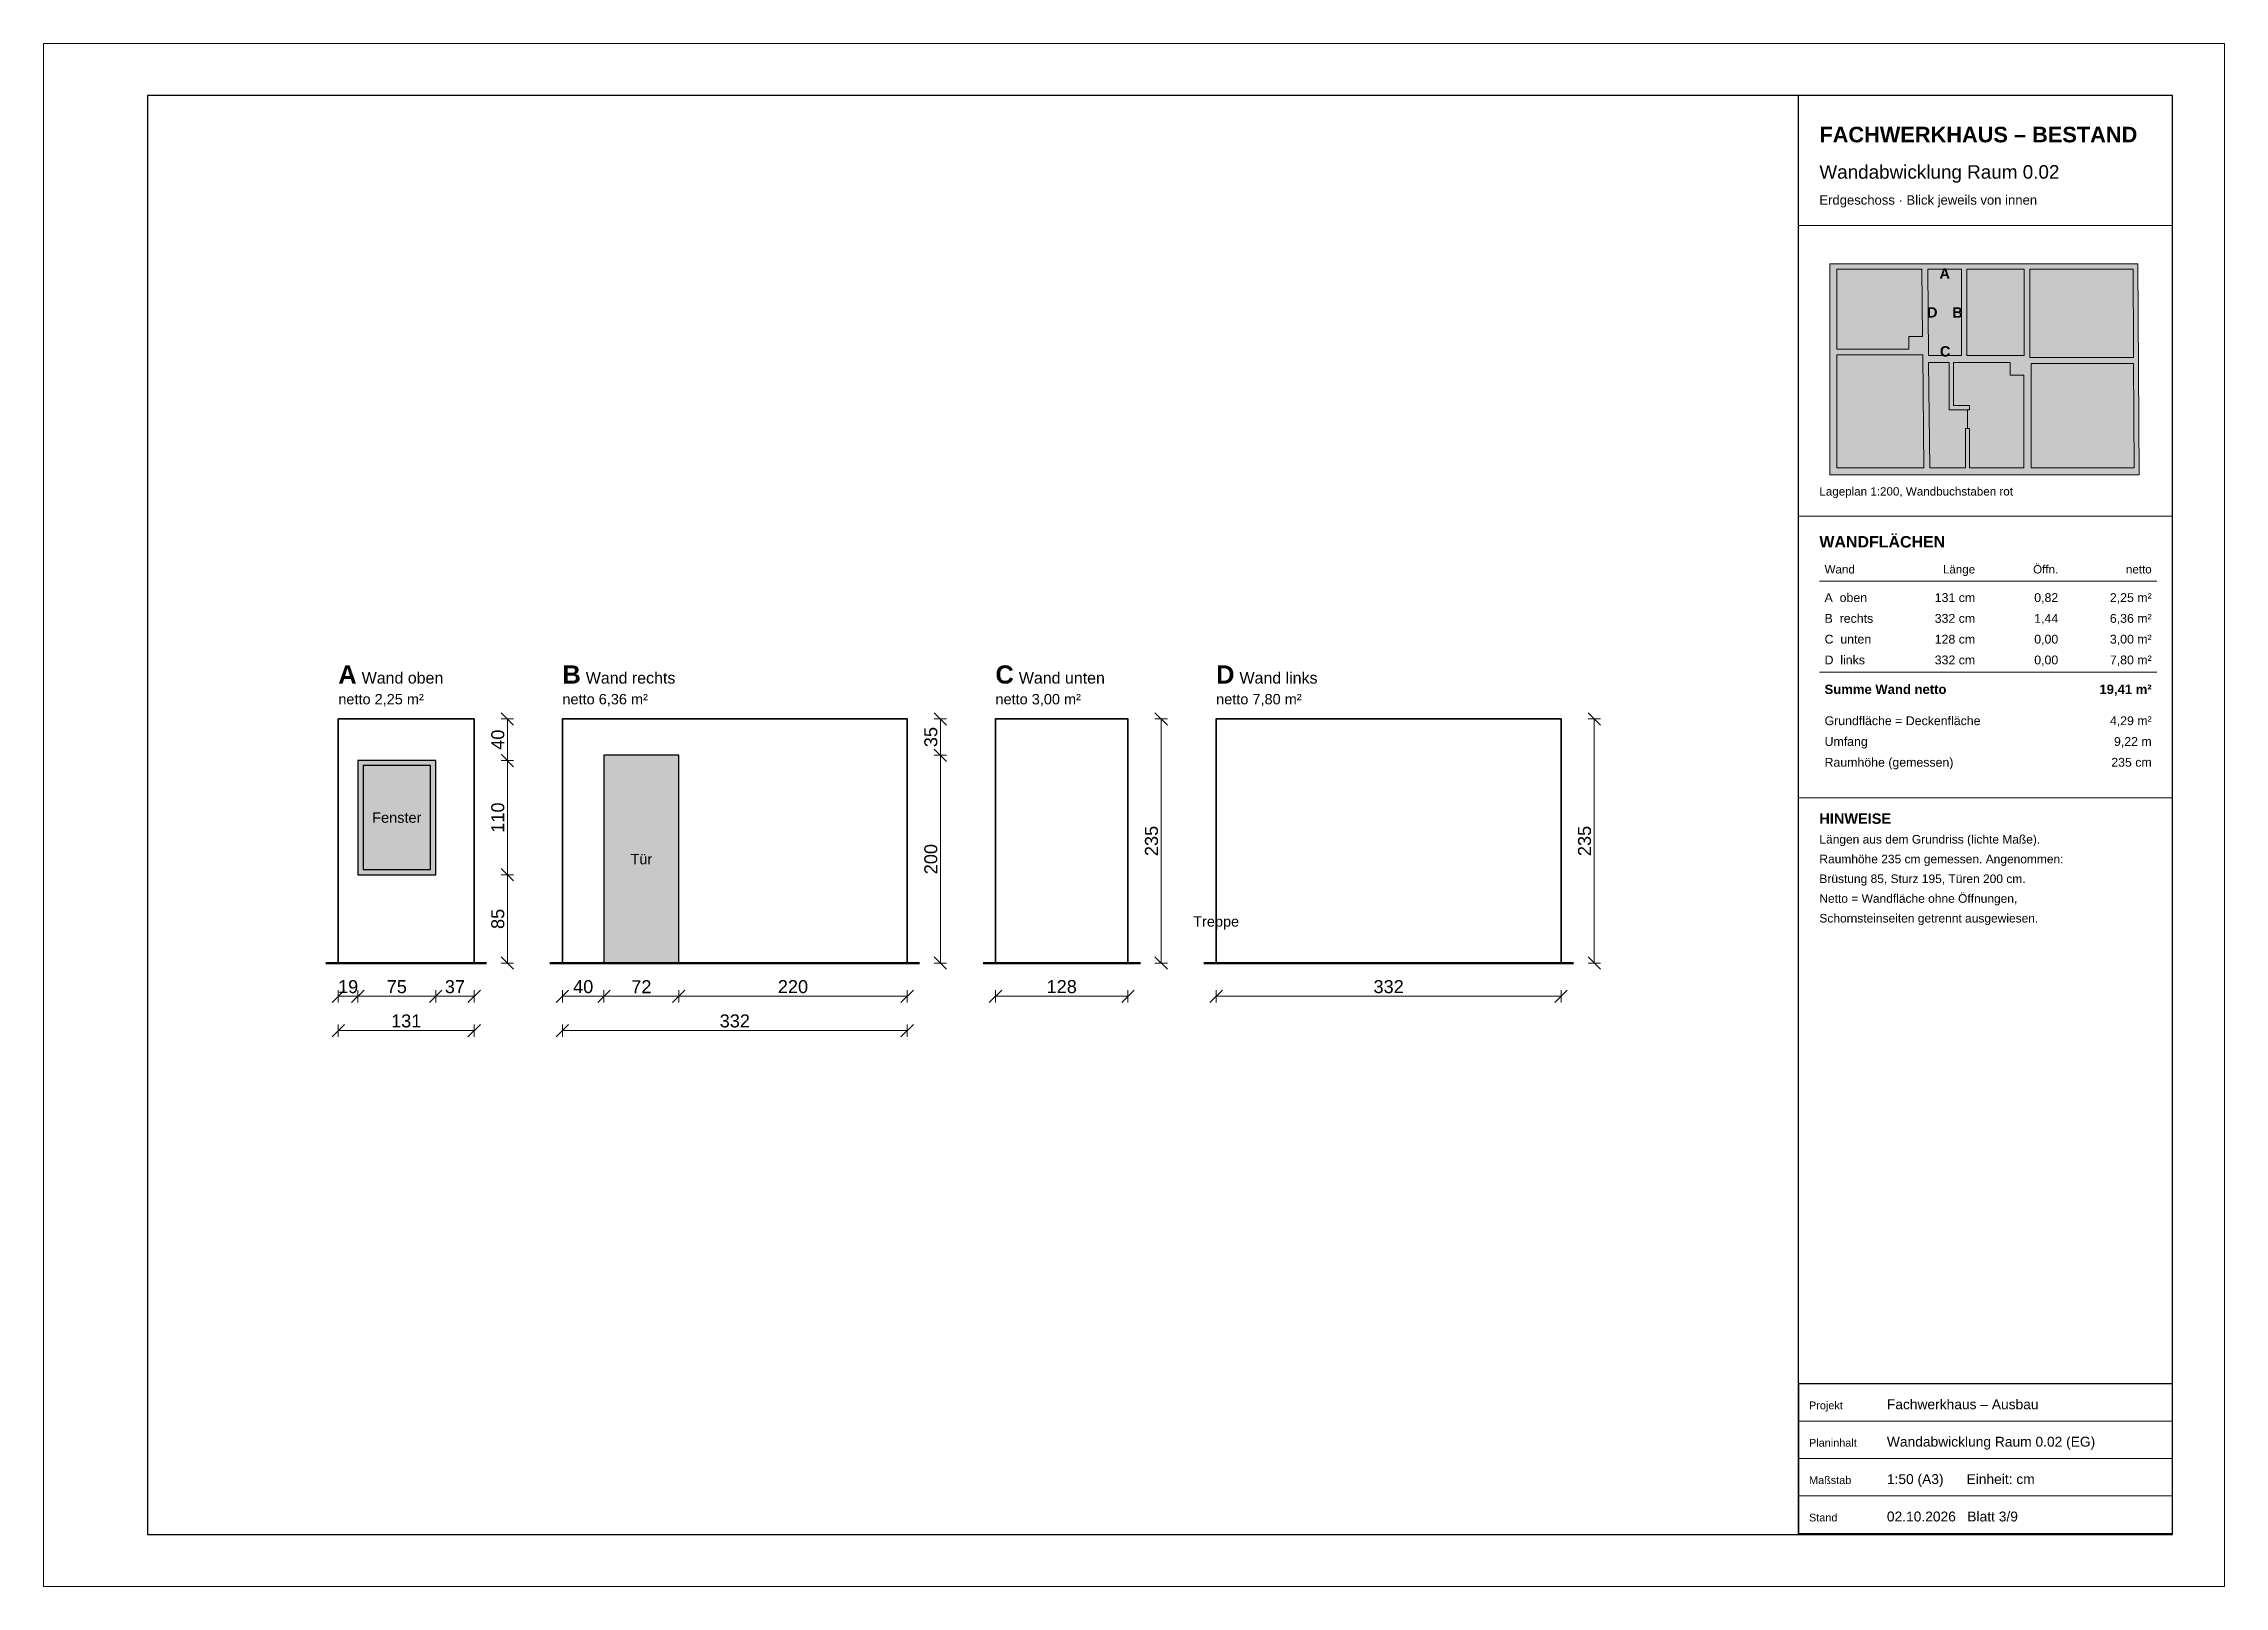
# Model space of a CAD drawing. Header units: centimetres. Extents: x 0 to 18200, y 0 to 1485.
# Drawn here: x 2300 to 4400, y 0 to 1485 of the extents above; entities that cross this region are included whole.
import ezdxf
from ezdxf.enums import TextEntityAlignment as Align

# ---------------------------------------------------------------- set-up
doc = ezdxf.new("R2010")
doc.units = ezdxf.units.CM
for name, color, linetype, lineweight in [('ABW_BODEN', 7, 'Continuous', 50), ('ABW_OEFFNUNG', 7, 'Continuous', 25), ('ABW_TEXT', 7, 'Continuous', 18), ('ABW_TREPPE', 7, 'Continuous', 25), ('ABW_WAND', 7, 'Continuous', 35), ('BEMASSUNG', 7, 'Continuous', 18), ('FENSTER', 7, 'Continuous', 25), ('PLANKOPF', 7, 'Continuous', 25), ('PLANKOPF_DUENN', 7, 'Continuous', 13), ('WAND_FUELLUNG', 8, 'Continuous', 0)]:
    doc.layers.add(name, color=color, linetype=linetype, lineweight=lineweight)
doc.styles.add('PLAN', font='arial.ttf')
doc.styles.add('PLAN_FETT', font='arialbd.ttf')
doc.dimstyles.new('BESTAND_1_50', dxfattribs={"dimscale": 5, "dimtxt": 2.5, "dimasz": 1.5, "dimexe": 1.2, "dimexo": 0, "dimgap": 0.6, "dimtad": 1, "dimdec": 0, "dimtxsty": 'PLAN', "dimtsz": 1.2, "dimcen": 2.5, "dimclrd": 7, "dimclre": 7, "dimclrt": 7, "dimazin": 3, "dimtfac": 1, "dimtmove": 2, "dimatfit": 3, "dimlwd": 18, "dimlwe": 13})

msp = doc.modelspace()

# ---------------------------------------------------------------- texts
at = {"layer": 'ABW_TEXT'}
for s, height, style, p in [('A', 17.5, 'PLAN_FETT', (2583.8, 869)), ('B', 17.5, 'PLAN_FETT', (2799.6, 869)), ('C', 17.5, 'PLAN_FETT', (3216.6, 869)), ('D', 17.5, 'PLAN_FETT', (3429.1, 869)), ('Wand oben', 11, 'PLAN', (2606.3, 869)), ('Wand rechts', 11, 'PLAN', (2822.1, 869)), ('Wand unten', 11, 'PLAN', (3239.1, 869)), ('Wand links', 11, 'PLAN', (3451.6, 869)), ('netto 2,25 m²', 10, 'PLAN', (2583.8, 849)), ('netto 6,36 m²', 10, 'PLAN', (2799.6, 849)), ('netto 3,00 m²', 10, 'PLAN', (3216.6, 849)), ('netto 7,80 m²', 10, 'PLAN', (3429.1, 849))]:
    msp.add_text(s, height=height, dxfattribs=dict(at, style=style)).set_placement(p)
at = {"layer": 'ABW_TEXT', "style": 'PLAN'}
for s, p in [('Fenster', (2640.1, 740)), ('Tür', (2875.6, 700)), ('Treppe', (3429.1, 640))]:
    msp.add_text(s, height=10, dxfattribs=at).set_placement(p, align=Align.MIDDLE_CENTER)
at = {"layer": 'PLANKOPF'}
for s, height, style, p in [('FACHWERKHAUS – BESTAND', 15, 'PLAN_FETT', (4010, 1390)), ('Wandabwicklung Raum 0.02', 13, 'PLAN', (4010, 1355)), ('Erdgeschoss · Blick jeweils von innen', 9, 'PLAN', (4010, 1330)), ('Lageplan 1:200, Wandbuchstaben rot', 8, 'PLAN', (4010, 1050)), ('WANDFLÄCHEN', 11, 'PLAN_FETT', (4010, 1000)), ('Wand', 8, 'PLAN', (4015, 975)), ('A  oben', 8.5, 'PLAN', (4015, 947.5)), ('B  rechts', 8.5, 'PLAN', (4015, 927.5)), ('C  unten', 8.5, 'PLAN', (4015, 907.5)), ('D  links', 8.5, 'PLAN', (4015, 887.5)), ('Summe Wand netto', 9, 'PLAN_FETT', (4015, 859)), ('Grundfläche = Deckenfläche', 8.5, 'PLAN', (4015, 829)), ('Umfang', 8.5, 'PLAN', (4015, 809)), ('Raumhöhe (gemessen)', 8.5, 'PLAN', (4015, 789)), ('HINWEISE', 10, 'PLAN_FETT', (4010, 734)), ('Längen aus dem Grundriss (lichte Maße).', 8.25, 'PLAN', (4010, 715)), ('Raumhöhe 235 cm gemessen. Angenommen:', 8.25, 'PLAN', (4010, 696)), ('Brüstung 85, Sturz 195, Türen 200 cm.', 8.25, 'PLAN', (4010, 677)), ('Netto = Wandfläche ohne Öffnungen,', 8.25, 'PLAN', (4010, 658)), ('Schornsteinseiten getrennt ausgewiesen.', 8.25, 'PLAN', (4010, 639)), ('Projekt', 7.5, 'PLAN', (4000, 170.5)), ('Fachwerkhaus – Ausbau', 9.5, 'PLAN', (4075, 170.5)), ('Planinhalt', 7.5, 'PLAN', (4000, 134.5)), ('Wandabwicklung Raum 0.02 (EG)', 9.5, 'PLAN', (4075, 134.5)), ('Maßstab', 7.5, 'PLAN', (4000, 98.5)), ('1:50 (A3)      Einheit: cm', 9.5, 'PLAN', (4075, 98.5)), ('Stand', 7.5, 'PLAN', (4000, 62.5)), ('02.10.2026   Blatt 3/9', 9.5, 'PLAN', (4075, 62.5))]:
    msp.add_text(s, height=height, dxfattribs=dict(at, style=style)).set_placement(p)
at = {"layer": 'PLANKOPF', "true_color": 0xc81e1e, "style": 'PLAN_FETT'}
for s, p in [('A', (4130.7, 1263.8)), ('D', (4118.7, 1226.3)), ('B', (4143, 1226.2)), ('C', (4131.1, 1188.8))]:
    msp.add_text(s, height=10, dxfattribs=at).set_placement(p, align=Align.MIDDLE_CENTER)
at = {"layer": 'PLANKOPF'}
for s, height, style, p in [('Länge', 8, 'PLAN', (4160, 975)), ('Öffn.', 8, 'PLAN', (4240, 975)), ('netto', 8, 'PLAN', (4330, 975)), ('131 cm', 8.5, 'PLAN', (4160, 947.5)), ('0,82', 8.5, 'PLAN', (4240, 947.5)), ('2,25 m²', 8.5, 'PLAN', (4330, 947.5)), ('332 cm', 8.5, 'PLAN', (4160, 927.5)), ('1,44', 8.5, 'PLAN', (4240, 927.5)), ('6,36 m²', 8.5, 'PLAN', (4330, 927.5)), ('128 cm', 8.5, 'PLAN', (4160, 907.5)), ('0,00', 8.5, 'PLAN', (4240, 907.5)), ('3,00 m²', 8.5, 'PLAN', (4330, 907.5)), ('332 cm', 8.5, 'PLAN', (4160, 887.5)), ('0,00', 8.5, 'PLAN', (4240, 887.5)), ('7,80 m²', 8.5, 'PLAN', (4330, 887.5)), ('19,41 m²', 9, 'PLAN_FETT', (4330, 859)), ('4,29 m²', 8.5, 'PLAN', (4330, 829)), ('9,22 m', 8.5, 'PLAN', (4330, 809)), ('235 cm', 8.5, 'PLAN', (4330, 789))]:
    msp.add_text(s, height=height, dxfattribs=dict(at, style=style)).set_placement(p, align=Align.RIGHT)

# ---------------------------------------------------------------- dimensions: what is measured, and where the dimension line sits
at = {"layer": 'BEMASSUNG'}
for base, p1, p2, location in [((2746.6, 795), (2752.6, 795), (2752.6, 835), (2737.4, 815)), ((3163.6, 800), (3169.6, 800), (3169.6, 835), (3154.4, 817.5)), ((3376.1, 600), (3382.1, 600), (3382.1, 835), (3366.9, 717.5)), ((3793.2, 600), (3799.2, 600), (3799.2, 835), (3783.9, 717.5)), ((2746.6, 685), (2752.6, 685), (2752.6, 795), (2737.4, 740)), ((3163.6, 600), (3169.6, 600), (3169.6, 800), (3154.4, 700)), ((2746.6, 600), (2752.6, 600), (2752.6, 685), (2737.4, 642.5))]:
    msp.add_linear_dim(base=base, p1=p1, p2=p2, angle=90, location=location, dimstyle='BESTAND_1_50', override={"dimtmove": 2}, dxfattribs=at).render()
for base, p1, p2, location in [((2583.8, 568), (2583.8, 562), (2602.6, 562), (2593.2, 577.2)), ((2602.6, 568), (2602.6, 562), (2677.6, 562), (2640.1, 577.2)), ((2677.6, 568), (2677.6, 562), (2714.6, 562), (2696.1, 577.2)), ((2799.6, 568), (2799.6, 562), (2839.6, 562), (2819.6, 577.2)), ((2839.6, 568), (2839.6, 562), (2911.6, 562), (2875.6, 577.2)), ((2911.6, 568), (2911.6, 562), (3131.6, 562), (3021.6, 577.2)), ((3216.6254, 568), (3216.6254, 562), (3344.142, 562), (3280.3837, 577.25)), ((3429.1, 568), (3429.1, 562), (3761.2, 562), (3595.2, 577.2)), ((2583.8, 535), (2583.8, 529), (2714.6, 529), (2649.2, 544.2)), ((2799.6, 535), (2799.6, 529), (3131.6, 529), (2965.6, 544.2))]:
    msp.add_linear_dim(base=base, p1=p1, p2=p2, location=location, dimstyle='BESTAND_1_50', override={"dimtmove": 2}, dxfattribs=at).render()

# ---------------------------------------------------------------- hatches: boundary and pattern name
at = {"layer": 'ABW_OEFFNUNG', "true_color": 0xffffff}
h = msp.add_hatch(color=7, dxfattribs=at)
h.dxf.hatch_style = 1
h.paths.add_polyline_path([(2911.6, 600), (2911.6, 800), (2839.6, 800), (2839.6, 600)])
h = msp.add_hatch(color=7, dxfattribs=at)
h.dxf.hatch_style = 1
h.paths.add_polyline_path([(2677.6, 685), (2677.6, 795), (2602.6, 795), (2602.6, 685)])
at = {"layer": 'WAND_FUELLUNG', "true_color": 0xa0a0a0}
h = msp.add_hatch(color=7, dxfattribs=at)
h.dxf.hatch_style = 1
h.paths.add_polyline_path([(4020, 1070), (4317.8, 1070), (4316.5, 1273.2), (4020, 1273.2)])
at = {"layer": 'WAND_FUELLUNG', "true_color": 0xffffff}
h = msp.add_hatch(color=7, dxfattribs=at)
h.dxf.hatch_style = 1
h.paths.add_polyline_path([(4096, 1203.2), (4096, 1191), (4026.8, 1191), (4026.8, 1267.8), (4108.8, 1267.8), (4109.4, 1203.2)])
at = {"layer": 'WAND_FUELLUNG', "true_color": 0xf0c8be}
h = msp.add_hatch(color=7, dxfattribs=at)
h.dxf.hatch_style = 1
h.paths.add_polyline_path([(4115.1, 1184.8), (4114.3, 1267.8), (4147, 1267.8), (4147, 1184.8)])
at = {"layer": 'WAND_FUELLUNG', "true_color": 0xffffff}
h = msp.add_hatch(color=7, dxfattribs=at)
h.dxf.hatch_style = 1
h.paths.add_polyline_path([(4152, 1184.8), (4152, 1267.8), (4207.2, 1267.8), (4207.2, 1184.8)])
h = msp.add_hatch(color=7, dxfattribs=at)
h.dxf.hatch_style = 1
h.paths.add_polyline_path([(4312.5, 1191.9), (4312.5, 1182.8), (4214, 1182.8), (4212.8, 1182.8), (4212.8, 1267.8), (4312, 1267.8)])
h = msp.add_hatch(color=7, dxfattribs=at)
h.dxf.hatch_style = 1
h.paths.add_polyline_path([(4109.6, 1185.5), (4110.7, 1076.8), (4026.8, 1076.8), (4026.8, 1185.5)])
h = msp.add_hatch(color=7, dxfattribs=at)
h.dxf.hatch_style = 1
h.paths.add_polyline_path([(4150.8, 1114.5), (4150.8, 1076.8), (4116.2, 1076.8), (4115.2, 1178), (4135, 1178), (4135, 1136.8), (4135, 1132.5), (4139.2, 1132.5), (4152.6, 1132.5), (4152.6, 1114.5)])
h = msp.add_hatch(color=7, dxfattribs=at)
h.dxf.hatch_style = 1
h.paths.add_polyline_path([(4154.5, 1114.5), (4152.6, 1114.5), (4152.6, 1132.5), (4154.5, 1132.5), (4154.5, 1136.8), (4139.2, 1136.8), (4139.2, 1178), (4152.6, 1178), (4193.8, 1178), (4193.8, 1165.8), (4207, 1165.8), (4207, 1076.8), (4154.5, 1076.8)])
h = msp.add_hatch(color=7, dxfattribs=at)
h.dxf.hatch_style = 1
h.paths.add_polyline_path([(4313.2, 1076.8), (4214, 1076.8), (4214, 1177.2), (4312.6, 1177.2)])

# ---------------------------------------------------------------- linework, layer by layer
at = {"layer": 'ABW_BODEN'}
for p, q in [((2571.8, 600), (2726.6, 600)), ((2787.6, 600), (3143.6, 600)), ((3204.6, 600), (3356.1, 600)), ((3417.1, 600), (3773.2, 600))]:
    msp.add_line(p, q, dxfattribs=at)
at = {"layer": 'ABW_OEFFNUNG'}
for points in [[(2911.6, 600), (2911.6, 800), (2839.6, 800), (2839.6, 600)], [(2677.6, 685), (2677.6, 795), (2602.6, 795), (2602.6, 685)]]:
    msp.add_lwpolyline(points, close=True, dxfattribs=at)
at = {"layer": 'ABW_TREPPE'}
msp.add_lwpolyline([(3429.1, 600), (3429.1, 616.2), (3429.1, 616.2), (3429.1, 632.5), (3429.1, 632.5), (3429.1, 648.8), (3429.1, 648.8), (3429.1, 665), (3429.1, 665), (3429.1, 681.2), (3429.1, 681.2), (3429.1, 697.5), (3429.1, 697.5), (3429.1, 713.8), (3429.1, 713.8), (3429.1, 730), (3429.1, 730), (3429.1, 746.2), (3429.1, 746.2), (3429.1, 762.5), (3429.1, 762.5), (3429.1, 778.8), (3429.1, 778.8), (3429.1, 795), (3429.1, 795), (3429.1, 811.2), (3429.1, 811.2), (3429.1, 827.5), (3429.1, 827.5), (3429.1, 835), (3429.1, 835), (3429.1, 600)], dxfattribs=at)
at = {"layer": 'ABW_WAND'}
for points in [[(2714.6, 600), (2714.6, 835), (2583.8, 835), (2583.8, 600)], [(3131.6, 600), (3131.6, 835), (2799.6, 835), (2799.6, 600)], [(3344.1, 600), (3344.1, 835), (3216.6, 835), (3216.6, 600)], [(3761.2, 600), (3761.2, 835), (3429.1, 835), (3429.1, 600)]]:
    msp.add_lwpolyline(points, close=True, dxfattribs=at)
at = {"layer": 'FENSTER'}
msp.add_lwpolyline([(2672.6, 690), (2672.6, 790), (2607.6, 790), (2607.6, 690)], close=True, dxfattribs=at)
at = {"layer": 'PLANKOPF'}
msp.add_line((3990, 50), (3990, 1435), dxfattribs=at)
for points in [[(2400, 50), (4350, 50), (4350, 1435), (2400, 1435)], [(3990, 50), (4350, 50), (4350, 195), (3990, 195)]]:
    msp.add_lwpolyline(points, close=True, dxfattribs=at)
at = {"layer": 'PLANKOPF_DUENN'}
for p, q in [((3990, 1310), (4350, 1310)), ((3990, 1030), (4350, 1030)), ((4010, 967.5), (4335, 967.5)), ((4010, 880), (4335, 880)), ((3990, 759), (4350, 759)), ((3990, 159), (4350, 159)), ((3990, 123), (4350, 123)), ((3990, 87), (4350, 87)), ((3990, 51), (4350, 51))]:
    msp.add_line(p, q, dxfattribs=at)
for points in [[(2300, 0), (4400, 0), (4400, 1485), (2300, 1485)], [(4020, 1070), (4317.8, 1070), (4316.5, 1273.2), (4020, 1273.2)], [(4096, 1203.2), (4096, 1191), (4026.8, 1191), (4026.8, 1267.8), (4108.8, 1267.8), (4109.4, 1203.2)], [(4115.1, 1184.8), (4114.3, 1267.8), (4147, 1267.8), (4147, 1184.8)], [(4152, 1184.8), (4152, 1267.8), (4207.2, 1267.8), (4207.2, 1184.8)], [(4312.5, 1191.9), (4312.5, 1182.8), (4214, 1182.8), (4212.8, 1182.8), (4212.8, 1267.8), (4312, 1267.8)], [(4109.6, 1185.5), (4110.7, 1076.8), (4026.8, 1076.8), (4026.8, 1185.5)], [(4150.8, 1114.5), (4150.8, 1076.8), (4116.2, 1076.8), (4115.2, 1178), (4135, 1178), (4135, 1136.8), (4135, 1132.5), (4139.2, 1132.5), (4152.6, 1132.5), (4152.6, 1114.5)], [(4154.5, 1114.5), (4152.6, 1114.5), (4152.6, 1132.5), (4154.5, 1132.5), (4154.5, 1136.8), (4139.2, 1136.8), (4139.2, 1178), (4152.6, 1178), (4193.8, 1178), (4193.8, 1165.8), (4207, 1165.8), (4207, 1076.8), (4154.5, 1076.8)], [(4313.2, 1076.8), (4214, 1076.8), (4214, 1177.2), (4312.6, 1177.2)]]:
    msp.add_lwpolyline(points, close=True, dxfattribs=at)

msp.set_redraw_order([(e.dxf.handle, doc.entitydb.next_handle()) for e in msp.query("TEXT MTEXT ATTDEF DIMENSION ARC_DIMENSION")])  # texts and dimensions are drawn at this point

doc.saveas('drawing.dxf')
